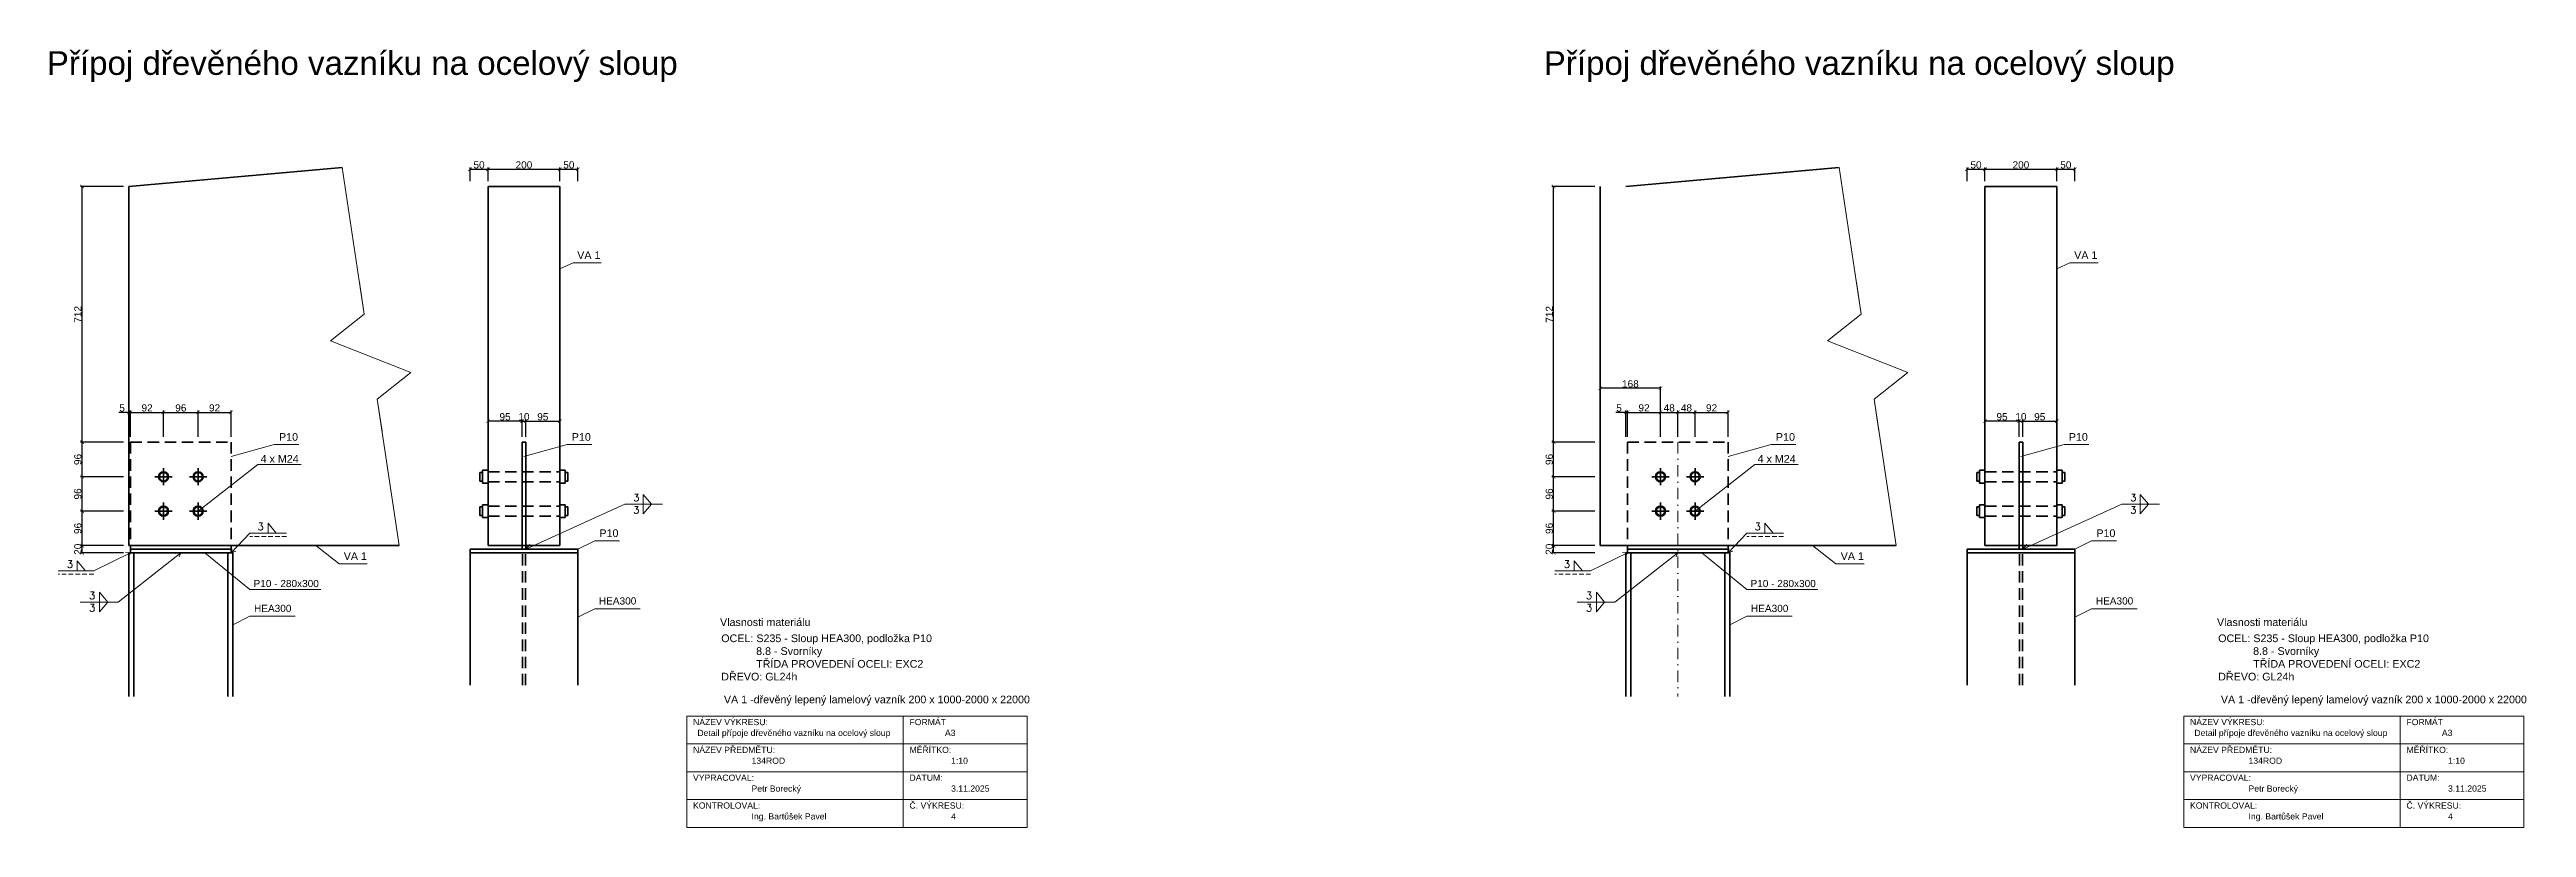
# Model space of a CAD drawing. Header units: millimetres. Extents: x 60091 to 157337, y -34158 to 48031.
# Drawn here: x 142075 to 148970, y 10151 to 12317 of the extents above; entities that cross this region are included whole.
import ezdxf

# ---------------------------------------------------------------- set-up
doc = ezdxf.new("R2010")
doc.units = ezdxf.units.MM
doc.header["$LTSCALE"] = 50
doc.linetypes.add('ČERCHOVANÁ', pattern=[25.4, 12.7, -6.35, 0, -6.35])
doc.linetypes.add('ČÁRKOVANÁ', pattern=[19.05, 12.7, -6.35])
for name, color, linetype, lineweight in [('kotymoje', 4, 'Continuous', 18), ('Kóty', 4, 'Continuous', 18), ('TENKÁ PLNÁ ČÁRA', 7, 'Continuous', 18), ('TENKÁ ČERCHOVANÁ ČÁRA', 60, 'ČERCHOVANÁ', 18), ('Texty', 255, 'Continuous', 13), ('TLUSTA CARKOVANA', 2, 'ČÁRKOVANÁ', 35), ('TLUSTÁ PLNÁ ČÁRA', 2, 'Continuous', 35), ('šrafy', 7, 'Continuous', 13)]:
    doc.layers.add(name, color=color, linetype=linetype, lineweight=lineweight)
doc.styles.add('rez', font='arial.ttf', dxfattribs={"height": 20})
doc.styles.get("Standard").update_dxf_attribs({"font": 'arial.ttf'})
doc.dimstyles.new('koty rez', dxfattribs={"dimtxt": 20, "dimasz": 10, "dimexe": 5, "dimexo": 15, "dimgap": 2, "dimtad": 1, "dimtxsty": 'rez', "dimblk": 'ARCHTICK', "dimcen": 2.5, "dimadec": 0, "dimazin": 0, "dimtfac": 1, "dimtmove": 0, "dimatfit": 3, "dimfxl": 1, "dimarcsym": 0})

msp = doc.modelspace()

# ---------------------------------------------------------------- texts
at = {"layer": 'Kóty', "color": 1, "char_height": 21.34106, "attachment_point": 1}
for insert in [(143941.439, 10733.335), (148108.2, 10733.335)]:
    msp.add_mtext_dynamic_manual_height_columns('Vlasnosti materiálu', width=742.62921, gutter_width=2.668, heights=[0], dxfattribs=dict(at, insert=insert))
at = {"layer": 'TENKÁ PLNÁ ČÁRA', "attachment_point": 1}
for s, width, gutter_width, heights, insert, char_height in [('\\A1;Přípoj dřevěného vazníku na ocelový sloup', 3551.59069, 8.242, [953.951], (142067.594, 12312.381), 65.93237), ('\\A1;Přípoj dřevěného vazníku na ocelový sloup', 3551.59069, 8.242, [953.951], (146234.355, 12312.381), 65.93237), ('\\A1;\\pxi-3,l4,t4;VA 1 ', 1149.58261, 2.668, [308.776], (143522.604, 11755.21), 21.34106), ('\\A1;\\pxi-3,l4,t4;VA 1 ', 1149.58261, 2.668, [308.776], (147689.365, 11755.21), 21.34106), ('\\A1;\\pxi-3,l4,t4;OCEL: S235 - Sloup HEA300, podložka P10\\P^I    8.8 - Svorníky\\P^I    TŘÍDA PROVEDENÍ OCELI: EXC2\\PDŘEVO: GL24h', 1149.58261, 2.668, [308.776], (143923.451, 10688.453), 21.34106), ('\\A1;\\pxi-3,l4,t4;OCEL: S235 - Sloup HEA300, podložka P10\\P^I    8.8 - Svorníky\\P^I    TŘÍDA PROVEDENÍ OCELI: EXC2\\PDŘEVO: GL24h', 1149.58261, 2.668, [308.776], (148090.213, 10688.453), 21.34106), ('\\A1;\\pxi-3,l4,t4;VA 1 -dřevěný lepený lamelový vazník 200 x 1000-2000 x 22000\\P\\pi0,l0,tz; ', 1149.58261, 2.668, [308.776], (143930.895, 10518.13), 21.34106), ('\\A1;\\pxi-3,l4,t4;VA 1 -dřevěný lepený lamelový vazník 200 x 1000-2000 x 22000\\P\\pi0,l0,tz; ', 1149.58261, 2.668, [308.776], (148097.656, 10518.13), 21.34106), ('\\pxi-3,l4,t4;NÁZEV VÝKRESU:', 345.43285, 2.152, [0], (143849.076, 10453.219), 17.21542), ('Detail přípoje dřevěného vazníku na ocelový sloup', 687.31795, 2.152, [35.108], (143878.368, 10423.004), 17.21542), ('\\pxi-3,l4,t4;FORMÁT ', 345.43285, 2.152, [0], (144451.616, 10453.219), 17.21542), ('A{\\fArial|b0|i0|c238|p34;3}', 345.43285, 2.152, [0], (144567.428, 10423.004), 17.21542), ('\\pxi-3,l4,t4;NÁZEV VÝKRESU:', 345.43285, 2.152, [0], (148015.838, 10453.219), 17.21542), ('Detail přípoje dřevěného vazníku na ocelový sloup', 687.31795, 2.152, [35.108], (148045.129, 10423.004), 17.21542), ('\\pxi-3,l4,t4;FORMÁT ', 345.43285, 2.152, [0], (148618.377, 10453.219), 17.21542), ('A{\\fArial|b0|i0|c238|p34;3}', 345.43285, 2.152, [0], (148734.19, 10423.004), 17.21542), ('\\pxi-3,l4,t4;NÁZEV PŘEDMĚTU:', 345.43285, 2.152, [0], (143849.076, 10375.75), 17.21542), ('\\pxi-3,l4,t4;134ROD', 345.43285, 2.152, [0], (144011.978, 10345.535), 17.21542), ('\\pxi-3,l4,t4;MĚŘÍTKO: ^I', 345.43285, 2.152, [0], (144451.616, 10375.75), 17.21542), ('\\pxi-3,l4,t4;1:10', 345.43285, 2.152, [0], (144567.428, 10345.535), 17.21542), ('\\pxi-3,l4,t4;NÁZEV PŘEDMĚTU:', 345.43285, 2.152, [0], (148015.838, 10375.75), 17.21542), ('\\pxi-3,l4,t4;134ROD', 345.43285, 2.152, [0], (148178.74, 10345.535), 17.21542), ('\\pxi-3,l4,t4;MĚŘÍTKO: ^I', 345.43285, 2.152, [0], (148618.377, 10375.75), 17.21542), ('\\pxi-3,l4,t4;1:10', 345.43285, 2.152, [0], (148734.19, 10345.535), 17.21542), ('\\pxi-3,l4,t4;VYPRACOVAL:', 345.43285, 2.152, [0], (143849.076, 10298.281), 17.21542), ('\\pxi-3,l4,t4;DATUM: ^I^I', 345.43285, 2.152, [0], (144451.616, 10298.281), 17.21542), ('\\pxi-3,l4,t4;VYPRACOVAL:', 345.43285, 2.152, [0], (148015.838, 10298.281), 17.21542), ('\\pxi-3,l4,t4;DATUM: ^I^I', 345.43285, 2.152, [0], (148618.377, 10298.281), 17.21542), ('\\pxi-3,l4,t4;KONTROLOVAL:', 345.43285, 2.152, [0], (143849.076, 10220.811), 17.21542), ('\\pxi-3,l4,t4;Petr Borecký', 345.43285, 2.152, [0], (144011.978, 10268.066), 17.21542), ('\\pxi-3,l4,t4;Č. VÝKRESU:^I', 345.43285, 2.152, [0], (144451.616, 10220.811), 17.21542), ('\\pxi-3,l4,t4;3.11.2025', 345.43285, 2.152, [0], (144567.428, 10268.066), 17.21542), ('\\pxi-3,l4,t4;KONTROLOVAL:', 345.43285, 2.152, [0], (148015.838, 10220.811), 17.21542), ('\\pxi-3,l4,t4;Petr Borecký', 345.43285, 2.152, [0], (148178.74, 10268.066), 17.21542), ('\\pxi-3,l4,t4;Č. VÝKRESU:^I', 345.43285, 2.152, [0], (148618.377, 10220.811), 17.21542), ('\\pxi-3,l4,t4;3.11.2025', 345.43285, 2.152, [0], (148734.19, 10268.066), 17.21542), ('\\pxi-3,l4,t4;Ing. {\\fArial|b0|i0|c238|p34;Bartůšek Pavel}', 345.43285, 2.152, [0], (144011.978, 10190.596), 17.21542), ('\\pxi-3,l4,t4;4', 345.43285, 2.152, [0], (144567.428, 10190.596), 17.21542), ('\\pxi-3,l4,t4;Ing. {\\fArial|b0|i0|c238|p34;Bartůšek Pavel}', 345.43285, 2.152, [0], (148178.74, 10190.596), 17.21542), ('\\pxi-3,l4,t4;4', 345.43285, 2.152, [0], (148734.19, 10190.596), 17.21542)]:
    msp.add_mtext_dynamic_manual_height_columns(s, width=width, gutter_width=gutter_width, heights=heights, dxfattribs=dict(at, insert=insert, char_height=char_height))
at = {"layer": 'Texty', "char_height": 21.34106, "attachment_point": 1}
for s, insert in [('\\A1;\\pxi-3,l4,t4;P10', (142692.45, 11249.072)), ('\\A1;\\pxi-3,l4,t4;P10', (143507.45, 11249.072)), ('\\A1;\\pxi-3,l4,t4;P10', (146859.211, 11249.072)), ('\\A1;\\pxi-3,l4,t4;P10', (147674.211, 11249.072)), ('\\A1;\\pxi-3,l4,t4;4 x M24', (142641.429, 11188.085)), ('\\A1;\\pxi-3,l4,t4;4 x M24', (146808.191, 11188.085)), ('\\A1;\\pxi-3,l4,t4;P10', (143584.325, 10981.072)), ('\\A1;\\pxi-3,l4,t4;P10', (147751.086, 10981.072)), ('\\A1;\\pxi-3,l4,t4;VA 1 ', (142872.707, 10917.246)), ('\\A1;\\pxi-3,l4,t4;VA 1 ', (147039.469, 10917.246))]:
    msp.add_mtext_dynamic_manual_height_columns(s, width=1149.58261, gutter_width=2.668, heights=[308.776], dxfattribs=dict(at, insert=insert))
at = {"layer": 'Texty', "char_height": 20, "attachment_point": 1, "style": 'rez'}
for s, width, gutter_width, heights, insert in [('{\\Fromans|c0;3}', 193.12271, 12.5, [0], (143699.719, 11079.157)), ('{\\Fromans|c0;3}', 193.12271, 12.5, [0], (143699.719, 11045.148)), ('{\\Fromans|c0;3}', 193.12271, 12.5, [0], (147866.48, 11079.157)), ('{\\Fromans|c0;3}', 193.12271, 12.5, [0], (147866.48, 11045.148)), ('{\\Fromans|c0;3}', 193.12271, 12.5, [0], (142654.394, 10998.891)), ('{\\Fromans|c0;3}', 193.12271, 12.5, [0], (146821.155, 10998.891)), ('{\\Fromans|c0;3}', 193.12271, 12.5, [0], (142123.247, 10894.028)), ('{\\Fromans|c0;3}', 193.12271, 12.5, [0], (146290.009, 10894.028)), ('\\A1;\\pxi-3,l4,t4;P10 - 280x300', 1149.58261, 2.668, [308.776], (142623.023, 10840.302)), ('\\A1;\\pxi-3,l4,t4;P10 - 280x300', 1149.58261, 2.668, [308.776], (146789.784, 10840.302)), ('{\\Fromans|c0;3}', 193.12271, 12.5, [0], (142185.235, 10806.735)), ('{\\Fromans|c0;3}', 193.12271, 12.5, [0], (142185.235, 10772.726)), ('\\A1;\\pxi-3,l4,t4;HEA300', 1149.58261, 2.668, [308.776], (142624.325, 10771.072)), ('\\A1;\\pxi-3,l4,t4;HEA300', 1149.58261, 2.668, [308.776], (143584.325, 10791.757)), ('{\\Fromans|c0;3}', 193.12271, 12.5, [0], (146351.997, 10806.735)), ('{\\Fromans|c0;3}', 193.12271, 12.5, [0], (146351.997, 10772.726)), ('\\A1;\\pxi-3,l4,t4;HEA300', 1149.58261, 2.668, [308.776], (146791.086, 10771.072)), ('\\A1;\\pxi-3,l4,t4;HEA300', 1149.58261, 2.668, [308.776], (147751.086, 10791.757))]:
    msp.add_mtext_dynamic_manual_height_columns(s, width=width, gutter_width=gutter_width, heights=heights, dxfattribs=dict(at, insert=insert))

# ---------------------------------------------------------------- blocks, each defined once
blk = doc.blocks.new('_ArchTick')
at = {"color": 0, "linetype": 'ByBlock', "const_width": 0.15}
blk.add_lwpolyline([(-0.5, -0.5), (0.5, 0.5)], dxfattribs=at)
blk = doc.blocks.new('*D3')
at = {"layer": 'Defpoints', "color": 0, "transparency": 16777216}
for p in [(142166, 10935.7), (142295.6, 10935.7), (142295.6, 10915.7)]:
    blk.add_point(p, dxfattribs=at)
at = {"layer": 'kotymoje', "color": 0, "lineweight": -2, "transparency": 16777216}
for p, q in [((142280.6, 10935.7), (142161, 10935.7)), ((142280.6, 10915.7), (142161, 10915.7)), ((142166, 10915.7), (142166, 10935.7))]:
    blk.add_line(p, q, dxfattribs=at)
at = {"layer": 'kotymoje', "color": 0, "lineweight": -2, "transparency": 16777216, "xscale": 10, "yscale": 10, "zscale": 10}
for p, rotation in [((142166, 10935.7), 90), ((142166, 10915.7), 270)]:
    blk.add_blockref('_ArchTick', p, dxfattribs=dict(at, rotation=rotation))
at = {"layer": 'kotymoje', "color": 0, "transparency": 16777216, "insert": (142153.8, 10925.7), "char_height": 20, "attachment_point": 5, "rotation": 90, "style": 'rez'}
blk.add_mtext('20', dxfattribs=at)
blk = doc.blocks.new('*D4')
at = {"layer": 'Defpoints', "color": 0, "transparency": 16777216}
for p in [(142166, 11031.7), (142295.6, 11031.7), (142295.6, 10935.7)]:
    blk.add_point(p, dxfattribs=at)
at = {"layer": 'kotymoje', "color": 0, "lineweight": -2, "transparency": 16777216}
for p, q in [((142280.6, 11031.7), (142161, 11031.7)), ((142166, 10935.7), (142166, 11031.7)), ((142280.6, 10935.7), (142161, 10935.7))]:
    blk.add_line(p, q, dxfattribs=at)
at = {"layer": 'kotymoje', "color": 0, "lineweight": -2, "transparency": 16777216, "xscale": 10, "yscale": 10, "zscale": 10}
for p, rotation in [((142166, 11031.7), 90), ((142166, 10935.7), 270)]:
    blk.add_blockref('_ArchTick', p, dxfattribs=dict(at, rotation=rotation))
at = {"layer": 'kotymoje', "color": 0, "transparency": 16777216, "insert": (142153.8, 10983.7), "char_height": 20, "attachment_point": 5, "rotation": 90, "style": 'rez'}
blk.add_mtext('96', dxfattribs=at)
blk = doc.blocks.new('*D5')
at = {"layer": 'Defpoints', "color": 0, "transparency": 16777216}
for p in [(142166, 11127.7), (142295.6, 11127.7), (142295.6, 11031.7)]:
    blk.add_point(p, dxfattribs=at)
at = {"layer": 'kotymoje', "color": 0, "lineweight": -2, "transparency": 16777216}
for p, q in [((142280.6, 11127.7), (142161, 11127.7)), ((142166, 11031.7), (142166, 11127.7)), ((142280.6, 11031.7), (142161, 11031.7))]:
    blk.add_line(p, q, dxfattribs=at)
at = {"layer": 'kotymoje', "color": 0, "lineweight": -2, "transparency": 16777216, "xscale": 10, "yscale": 10, "zscale": 10}
for p, rotation in [((142166, 11127.7), 90), ((142166, 11031.7), 270)]:
    blk.add_blockref('_ArchTick', p, dxfattribs=dict(at, rotation=rotation))
at = {"layer": 'kotymoje', "color": 0, "transparency": 16777216, "insert": (142153.8, 11079.7), "char_height": 20, "attachment_point": 5, "rotation": 90, "style": 'rez'}
blk.add_mtext('96', dxfattribs=at)
blk = doc.blocks.new('*D6')
at = {"layer": 'Defpoints', "color": 0, "transparency": 16777216}
for p in [(142166, 11223.7), (142295.6, 11223.7), (142295.6, 11127.7)]:
    blk.add_point(p, dxfattribs=at)
at = {"layer": 'kotymoje', "color": 0, "lineweight": -2, "transparency": 16777216}
for p, q in [((142280.6, 11223.7), (142161, 11223.7)), ((142166, 11127.7), (142166, 11223.7)), ((142280.6, 11127.7), (142161, 11127.7))]:
    blk.add_line(p, q, dxfattribs=at)
at = {"layer": 'kotymoje', "color": 0, "lineweight": -2, "transparency": 16777216, "xscale": 10, "yscale": 10, "zscale": 10}
for p, rotation in [((142166, 11223.7), 90), ((142166, 11127.7), 270)]:
    blk.add_blockref('_ArchTick', p, dxfattribs=dict(at, rotation=rotation))
at = {"layer": 'kotymoje', "color": 0, "transparency": 16777216, "insert": (142153.8, 11175.7), "char_height": 20, "attachment_point": 5, "rotation": 90, "style": 'rez'}
blk.add_mtext('96', dxfattribs=at)
blk = doc.blocks.new('*D7')
at = {"layer": 'Defpoints', "color": 0, "transparency": 16777216}
for p in [(142166, 11935.7), (142295.6, 11935.7), (142295.6, 11223.7)]:
    blk.add_point(p, dxfattribs=at)
at = {"layer": 'kotymoje', "color": 0, "lineweight": -2, "transparency": 16777216}
for p, q in [((142280.6, 11935.7), (142161, 11935.7)), ((142166, 11223.7), (142166, 11935.7)), ((142280.6, 11223.7), (142161, 11223.7))]:
    blk.add_line(p, q, dxfattribs=at)
at = {"layer": 'kotymoje', "color": 0, "lineweight": -2, "transparency": 16777216, "xscale": 10, "yscale": 10, "zscale": 10}
for p, rotation in [((142166, 11935.7), 90), ((142166, 11223.7), 270)]:
    blk.add_blockref('_ArchTick', p, dxfattribs=dict(at, rotation=rotation))
at = {"layer": 'kotymoje', "color": 0, "transparency": 16777216, "insert": (142154, 11579.7), "char_height": 20, "attachment_point": 5, "rotation": 90, "style": 'rez'}
blk.add_mtext('712', dxfattribs=at)
blk = doc.blocks.new('*D8')
at = {"layer": 'Defpoints', "color": 0, "transparency": 16777216}
for p in [(142300.6, 11306.9), (142295.6, 11223.7), (142300.6, 11223.7)]:
    blk.add_point(p, dxfattribs=at)
at = {"layer": 'kotymoje', "color": 0, "lineweight": -2, "transparency": 16777216}
for p, q in [((142295.6, 11238.7), (142295.6, 11311.9)), ((142300.6, 11238.7), (142300.6, 11311.9)), ((142295.6, 11306.9), (142268.3, 11306.9)), ((142300.6, 11306.9), (142295.6, 11306.9))]:
    blk.add_line(p, q, dxfattribs=at)
at = {"layer": 'kotymoje', "color": 0, "lineweight": -2, "transparency": 16777216, "xscale": 10, "yscale": 10, "zscale": 10, "rotation": 180}
blk.add_blockref('_ArchTick', (142295.6, 11306.9), dxfattribs=at)
at = {"layer": 'kotymoje', "color": 0, "lineweight": -2, "transparency": 16777216, "xscale": 10, "yscale": 10, "zscale": 10}
blk.add_blockref('_ArchTick', (142300.6, 11306.9), dxfattribs=at)
at = {"layer": 'kotymoje', "color": 0, "transparency": 16777216, "insert": (142277, 11319), "char_height": 20, "attachment_point": 5, "style": 'rez'}
blk.add_mtext('5', dxfattribs=at)
blk = doc.blocks.new('*D9')
at = {"layer": 'Defpoints', "color": 0, "transparency": 16777216}
for p in [(142392.6, 11306.9), (142300.6, 11223.7), (142392.6, 11223.7)]:
    blk.add_point(p, dxfattribs=at)
at = {"layer": 'kotymoje', "color": 0, "lineweight": -2, "transparency": 16777216}
for p, q in [((142300.6, 11238.7), (142300.6, 11311.9)), ((142300.6, 11306.9), (142392.6, 11306.9)), ((142392.6, 11238.7), (142392.6, 11311.9))]:
    blk.add_line(p, q, dxfattribs=at)
at = {"layer": 'kotymoje', "color": 0, "lineweight": -2, "transparency": 16777216, "xscale": 10, "yscale": 10, "zscale": 10, "rotation": 180}
blk.add_blockref('_ArchTick', (142300.6, 11306.9), dxfattribs=at)
at = {"layer": 'kotymoje', "color": 0, "lineweight": -2, "transparency": 16777216, "xscale": 10, "yscale": 10, "zscale": 10}
blk.add_blockref('_ArchTick', (142392.6, 11306.9), dxfattribs=at)
at = {"layer": 'kotymoje', "color": 0, "transparency": 16777216, "insert": (142346.6, 11319.1), "char_height": 20, "attachment_point": 5, "style": 'rez'}
blk.add_mtext('92', dxfattribs=at)
blk = doc.blocks.new('*D10')
at = {"layer": 'Defpoints', "color": 0, "transparency": 16777216}
for p in [(142488.6, 11306.9), (142392.6, 11223.7), (142488.6, 11223.7)]:
    blk.add_point(p, dxfattribs=at)
at = {"layer": 'kotymoje', "color": 0, "lineweight": -2, "transparency": 16777216}
for p, q in [((142392.6, 11238.7), (142392.6, 11311.9)), ((142392.6, 11306.9), (142488.6, 11306.9)), ((142488.6, 11238.7), (142488.6, 11311.9))]:
    blk.add_line(p, q, dxfattribs=at)
at = {"layer": 'kotymoje', "color": 0, "lineweight": -2, "transparency": 16777216, "xscale": 10, "yscale": 10, "zscale": 10, "rotation": 180}
blk.add_blockref('_ArchTick', (142392.6, 11306.9), dxfattribs=at)
at = {"layer": 'kotymoje', "color": 0, "lineweight": -2, "transparency": 16777216, "xscale": 10, "yscale": 10, "zscale": 10}
blk.add_blockref('_ArchTick', (142488.6, 11306.9), dxfattribs=at)
at = {"layer": 'kotymoje', "color": 0, "transparency": 16777216, "insert": (142440.6, 11319.1), "char_height": 20, "attachment_point": 5, "style": 'rez'}
blk.add_mtext('96', dxfattribs=at)
blk = doc.blocks.new('*D11')
at = {"layer": 'Defpoints', "color": 0, "transparency": 16777216}
for p in [(142580.6, 11306.9), (142488.6, 11223.7), (142580.6, 11223.7)]:
    blk.add_point(p, dxfattribs=at)
at = {"layer": 'kotymoje', "color": 0, "lineweight": -2, "transparency": 16777216}
for p, q in [((142488.6, 11238.7), (142488.6, 11311.9)), ((142488.6, 11306.9), (142580.6, 11306.9)), ((142580.6, 11238.7), (142580.6, 11311.9))]:
    blk.add_line(p, q, dxfattribs=at)
at = {"layer": 'kotymoje', "color": 0, "lineweight": -2, "transparency": 16777216, "xscale": 10, "yscale": 10, "zscale": 10, "rotation": 180}
blk.add_blockref('_ArchTick', (142488.6, 11306.9), dxfattribs=at)
at = {"layer": 'kotymoje', "color": 0, "lineweight": -2, "transparency": 16777216, "xscale": 10, "yscale": 10, "zscale": 10}
blk.add_blockref('_ArchTick', (142580.6, 11306.9), dxfattribs=at)
at = {"layer": 'kotymoje', "color": 0, "transparency": 16777216, "insert": (142534.6, 11319.1), "char_height": 20, "attachment_point": 5, "style": 'rez'}
blk.add_mtext('92', dxfattribs=at)
blk = doc.blocks.new('*D12')
at = {"layer": 'Defpoints', "color": 0, "transparency": 16777216}
for p in [(143295.6, 11282.3), (143295.6, 11223.7), (143390.6, 11223.7)]:
    blk.add_point(p, dxfattribs=at)
at = {"layer": 'kotymoje', "color": 0, "lineweight": -2, "transparency": 16777216}
for p, q in [((143295.6, 11238.7), (143295.6, 11287.3)), ((143390.6, 11282.3), (143295.6, 11282.3)), ((143390.6, 11238.7), (143390.6, 11287.3))]:
    blk.add_line(p, q, dxfattribs=at)
at = {"layer": 'kotymoje', "color": 0, "lineweight": -2, "transparency": 16777216, "xscale": 10, "yscale": 10, "zscale": 10, "rotation": 180}
blk.add_blockref('_ArchTick', (143295.6, 11282.3), dxfattribs=at)
at = {"layer": 'kotymoje', "color": 0, "lineweight": -2, "transparency": 16777216, "xscale": 10, "yscale": 10, "zscale": 10}
blk.add_blockref('_ArchTick', (143390.6, 11282.3), dxfattribs=at)
at = {"layer": 'kotymoje', "color": 0, "transparency": 16777216, "insert": (143343.1, 11294.5), "char_height": 20, "attachment_point": 5, "style": 'rez'}
blk.add_mtext('95', dxfattribs=at)
blk = doc.blocks.new('*D13')
at = {"layer": 'Defpoints', "color": 0, "transparency": 16777216}
for p in [(143400.6, 11282.3), (143390.6, 11223.7), (143400.6, 11223.7)]:
    blk.add_point(p, dxfattribs=at)
at = {"layer": 'kotymoje', "color": 0, "lineweight": -2, "transparency": 16777216}
for p, q in [((143390.6, 11238.7), (143390.6, 11287.3)), ((143390.6, 11282.3), (143400.6, 11282.3)), ((143400.6, 11238.7), (143400.6, 11287.3))]:
    blk.add_line(p, q, dxfattribs=at)
at = {"layer": 'kotymoje', "color": 0, "lineweight": -2, "transparency": 16777216, "xscale": 10, "yscale": 10, "zscale": 10, "rotation": 180}
blk.add_blockref('_ArchTick', (143390.6, 11282.3), dxfattribs=at)
at = {"layer": 'kotymoje', "color": 0, "lineweight": -2, "transparency": 16777216, "xscale": 10, "yscale": 10, "zscale": 10}
blk.add_blockref('_ArchTick', (143400.6, 11282.3), dxfattribs=at)
at = {"layer": 'kotymoje', "color": 0, "transparency": 16777216, "insert": (143395.6, 11294.5), "char_height": 20, "attachment_point": 5, "style": 'rez'}
blk.add_mtext('10', dxfattribs=at)
blk = doc.blocks.new('*D14')
at = {"layer": 'Defpoints', "color": 0, "transparency": 16777216}
for p in [(143495.6, 11282.3), (143400.6, 11223.7), (143495.6, 11223.7)]:
    blk.add_point(p, dxfattribs=at)
at = {"layer": 'kotymoje', "color": 0, "lineweight": -2, "transparency": 16777216}
for p, q in [((143400.6, 11238.7), (143400.6, 11287.3)), ((143400.6, 11282.3), (143495.6, 11282.3)), ((143495.6, 11238.7), (143495.6, 11287.3))]:
    blk.add_line(p, q, dxfattribs=at)
at = {"layer": 'kotymoje', "color": 0, "lineweight": -2, "transparency": 16777216, "xscale": 10, "yscale": 10, "zscale": 10, "rotation": 180}
blk.add_blockref('_ArchTick', (143400.6, 11282.3), dxfattribs=at)
at = {"layer": 'kotymoje', "color": 0, "lineweight": -2, "transparency": 16777216, "xscale": 10, "yscale": 10, "zscale": 10}
blk.add_blockref('_ArchTick', (143495.6, 11282.3), dxfattribs=at)
at = {"layer": 'kotymoje', "color": 0, "transparency": 16777216, "insert": (143448.1, 11294.5), "char_height": 20, "attachment_point": 5, "style": 'rez'}
blk.add_mtext('95', dxfattribs=at)
blk = doc.blocks.new('*D15')
at = {"layer": 'Defpoints', "color": 0, "transparency": 16777216}
for p in [(143245.6, 11935.7), (143295.6, 11983.5), (143295.6, 11935.7)]:
    blk.add_point(p, dxfattribs=at)
at = {"layer": 'kotymoje', "color": 0, "lineweight": -2, "transparency": 16777216}
for p, q in [((143245.6, 11950.7), (143245.6, 11988.5)), ((143245.6, 11983.5), (143295.6, 11983.5)), ((143295.6, 11950.7), (143295.6, 11988.5))]:
    blk.add_line(p, q, dxfattribs=at)
at = {"layer": 'kotymoje', "color": 0, "lineweight": -2, "transparency": 16777216, "xscale": 10, "yscale": 10, "zscale": 10, "rotation": 180}
blk.add_blockref('_ArchTick', (143245.6, 11983.5), dxfattribs=at)
at = {"layer": 'kotymoje', "color": 0, "lineweight": -2, "transparency": 16777216, "xscale": 10, "yscale": 10, "zscale": 10}
blk.add_blockref('_ArchTick', (143295.6, 11983.5), dxfattribs=at)
at = {"layer": 'kotymoje', "color": 0, "transparency": 16777216, "insert": (143270.6, 11995.7), "char_height": 20, "attachment_point": 5, "style": 'rez'}
blk.add_mtext('50', dxfattribs=at)
blk = doc.blocks.new('*D16')
at = {"layer": 'Defpoints', "color": 0, "transparency": 16777216}
for p in [(143295.6, 11935.7), (143495.6, 11983.5), (143495.6, 11935.7)]:
    blk.add_point(p, dxfattribs=at)
at = {"layer": 'kotymoje', "color": 0, "lineweight": -2, "transparency": 16777216}
for p, q in [((143295.6, 11950.7), (143295.6, 11988.5)), ((143295.6, 11983.5), (143495.6, 11983.5)), ((143495.6, 11950.7), (143495.6, 11988.5))]:
    blk.add_line(p, q, dxfattribs=at)
at = {"layer": 'kotymoje', "color": 0, "lineweight": -2, "transparency": 16777216, "xscale": 10, "yscale": 10, "zscale": 10, "rotation": 180}
blk.add_blockref('_ArchTick', (143295.6, 11983.5), dxfattribs=at)
at = {"layer": 'kotymoje', "color": 0, "lineweight": -2, "transparency": 16777216, "xscale": 10, "yscale": 10, "zscale": 10}
blk.add_blockref('_ArchTick', (143495.6, 11983.5), dxfattribs=at)
at = {"layer": 'kotymoje', "color": 0, "transparency": 16777216, "insert": (143395.6, 11995.7), "char_height": 20, "attachment_point": 5, "style": 'rez'}
blk.add_mtext('200', dxfattribs=at)
blk = doc.blocks.new('*D17')
at = {"layer": 'Defpoints', "color": 0, "transparency": 16777216}
for p in [(143495.6, 11935.7), (143545.6, 11983.5), (143545.6, 11935.7)]:
    blk.add_point(p, dxfattribs=at)
at = {"layer": 'kotymoje', "color": 0, "lineweight": -2, "transparency": 16777216}
for p, q in [((143495.6, 11950.7), (143495.6, 11988.5)), ((143495.6, 11983.5), (143545.6, 11983.5)), ((143545.6, 11950.7), (143545.6, 11988.5))]:
    blk.add_line(p, q, dxfattribs=at)
at = {"layer": 'kotymoje', "color": 0, "lineweight": -2, "transparency": 16777216, "xscale": 10, "yscale": 10, "zscale": 10, "rotation": 180}
blk.add_blockref('_ArchTick', (143495.6, 11983.5), dxfattribs=at)
at = {"layer": 'kotymoje', "color": 0, "lineweight": -2, "transparency": 16777216, "xscale": 10, "yscale": 10, "zscale": 10}
blk.add_blockref('_ArchTick', (143545.6, 11983.5), dxfattribs=at)
at = {"layer": 'kotymoje', "color": 0, "transparency": 16777216, "insert": (143520.6, 11995.7), "char_height": 20, "attachment_point": 5, "style": 'rez'}
blk.add_mtext('50', dxfattribs=at)
blk = doc.blocks.new('*D56')
at = {"layer": 'Defpoints', "color": 0, "transparency": 16777216}
for p in [(146261.8, 10935.7), (146391.4, 10935.7), (146391.4, 10915.7)]:
    blk.add_point(p, dxfattribs=at)
at = {"layer": 'kotymoje', "color": 0, "lineweight": -2, "transparency": 16777216}
for p, q in [((146376.4, 10935.7), (146256.8, 10935.7)), ((146376.4, 10915.7), (146256.8, 10915.7)), ((146261.8, 10915.7), (146261.8, 10935.7))]:
    blk.add_line(p, q, dxfattribs=at)
at = {"layer": 'kotymoje', "color": 0, "lineweight": -2, "transparency": 16777216, "xscale": 10, "yscale": 10, "zscale": 10}
for p, rotation in [((146261.8, 10935.7), 90), ((146261.8, 10915.7), 270)]:
    blk.add_blockref('_ArchTick', p, dxfattribs=dict(at, rotation=rotation))
at = {"layer": 'kotymoje', "color": 0, "transparency": 16777216, "insert": (146249.6, 10925.7), "char_height": 20, "attachment_point": 5, "rotation": 90, "style": 'rez'}
blk.add_mtext('20', dxfattribs=at)
blk = doc.blocks.new('*D58')
at = {"layer": 'Defpoints', "color": 0, "transparency": 16777216}
for p in [(146261.8, 11031.7), (146391.4, 11031.7), (146391.4, 10935.7)]:
    blk.add_point(p, dxfattribs=at)
at = {"layer": 'kotymoje', "color": 0, "lineweight": -2, "transparency": 16777216}
for p, q in [((146376.4, 11031.7), (146256.8, 11031.7)), ((146261.8, 10935.7), (146261.8, 11031.7)), ((146376.4, 10935.7), (146256.8, 10935.7))]:
    blk.add_line(p, q, dxfattribs=at)
at = {"layer": 'kotymoje', "color": 0, "lineweight": -2, "transparency": 16777216, "xscale": 10, "yscale": 10, "zscale": 10}
for p, rotation in [((146261.8, 11031.7), 90), ((146261.8, 10935.7), 270)]:
    blk.add_blockref('_ArchTick', p, dxfattribs=dict(at, rotation=rotation))
at = {"layer": 'kotymoje', "color": 0, "transparency": 16777216, "insert": (146249.6, 10983.7), "char_height": 20, "attachment_point": 5, "rotation": 90, "style": 'rez'}
blk.add_mtext('96', dxfattribs=at)
blk = doc.blocks.new('*D51')
at = {"layer": 'Defpoints', "color": 0, "transparency": 16777216}
for p in [(146261.8, 11127.7), (146391.4, 11127.7), (146391.4, 11031.7)]:
    blk.add_point(p, dxfattribs=at)
at = {"layer": 'kotymoje', "color": 0, "lineweight": -2, "transparency": 16777216}
for p, q in [((146376.4, 11127.7), (146256.8, 11127.7)), ((146261.8, 11031.7), (146261.8, 11127.7)), ((146376.4, 11031.7), (146256.8, 11031.7))]:
    blk.add_line(p, q, dxfattribs=at)
at = {"layer": 'kotymoje', "color": 0, "lineweight": -2, "transparency": 16777216, "xscale": 10, "yscale": 10, "zscale": 10}
for p, rotation in [((146261.8, 11127.7), 90), ((146261.8, 11031.7), 270)]:
    blk.add_blockref('_ArchTick', p, dxfattribs=dict(at, rotation=rotation))
at = {"layer": 'kotymoje', "color": 0, "transparency": 16777216, "insert": (146249.6, 11079.7), "char_height": 20, "attachment_point": 5, "rotation": 90, "style": 'rez'}
blk.add_mtext('96', dxfattribs=at)
blk = doc.blocks.new('*D52')
at = {"layer": 'Defpoints', "color": 0, "transparency": 16777216}
for p in [(146261.8, 11223.7), (146391.4, 11223.7), (146391.4, 11127.7)]:
    blk.add_point(p, dxfattribs=at)
at = {"layer": 'kotymoje', "color": 0, "lineweight": -2, "transparency": 16777216}
for p, q in [((146376.4, 11223.7), (146256.8, 11223.7)), ((146261.8, 11127.7), (146261.8, 11223.7)), ((146376.4, 11127.7), (146256.8, 11127.7))]:
    blk.add_line(p, q, dxfattribs=at)
at = {"layer": 'kotymoje', "color": 0, "lineweight": -2, "transparency": 16777216, "xscale": 10, "yscale": 10, "zscale": 10}
for p, rotation in [((146261.8, 11223.7), 90), ((146261.8, 11127.7), 270)]:
    blk.add_blockref('_ArchTick', p, dxfattribs=dict(at, rotation=rotation))
at = {"layer": 'kotymoje', "color": 0, "transparency": 16777216, "insert": (146249.6, 11175.7), "char_height": 20, "attachment_point": 5, "rotation": 90, "style": 'rez'}
blk.add_mtext('96', dxfattribs=at)
blk = doc.blocks.new('*D53')
at = {"layer": 'Defpoints', "color": 0, "transparency": 16777216}
for p in [(146261.8, 11935.7), (146391.4, 11935.7), (146391.4, 11223.7)]:
    blk.add_point(p, dxfattribs=at)
at = {"layer": 'kotymoje', "color": 0, "lineweight": -2, "transparency": 16777216}
for p, q in [((146376.4, 11935.7), (146256.8, 11935.7)), ((146261.8, 11223.7), (146261.8, 11935.7)), ((146376.4, 11223.7), (146256.8, 11223.7))]:
    blk.add_line(p, q, dxfattribs=at)
at = {"layer": 'kotymoje', "color": 0, "lineweight": -2, "transparency": 16777216, "xscale": 10, "yscale": 10, "zscale": 10}
for p, rotation in [((146261.8, 11935.7), 90), ((146261.8, 11223.7), 270)]:
    blk.add_blockref('_ArchTick', p, dxfattribs=dict(at, rotation=rotation))
at = {"layer": 'kotymoje', "color": 0, "transparency": 16777216, "insert": (146249.8, 11579.7), "char_height": 20, "attachment_point": 5, "rotation": 90, "style": 'rez'}
blk.add_mtext('712', dxfattribs=at)
blk = doc.blocks.new('*D59')
at = {"layer": 'Defpoints', "color": 0, "transparency": 16777216}
for p in [(146467.4, 11306.9), (146462.4, 11223.7), (146467.4, 11223.7)]:
    blk.add_point(p, dxfattribs=at)
at = {"layer": 'kotymoje', "color": 0, "lineweight": -2, "transparency": 16777216}
for p, q in [((146462.4, 11238.7), (146462.4, 11311.9)), ((146467.4, 11238.7), (146467.4, 11311.9)), ((146462.4, 11306.9), (146435.1, 11306.9)), ((146467.4, 11306.9), (146462.4, 11306.9))]:
    blk.add_line(p, q, dxfattribs=at)
at = {"layer": 'kotymoje', "color": 0, "lineweight": -2, "transparency": 16777216, "xscale": 10, "yscale": 10, "zscale": 10, "rotation": 180}
blk.add_blockref('_ArchTick', (146462.4, 11306.9), dxfattribs=at)
at = {"layer": 'kotymoje', "color": 0, "lineweight": -2, "transparency": 16777216, "xscale": 10, "yscale": 10, "zscale": 10}
blk.add_blockref('_ArchTick', (146467.4, 11306.9), dxfattribs=at)
at = {"layer": 'kotymoje', "color": 0, "transparency": 16777216, "insert": (146443.7, 11319), "char_height": 20, "attachment_point": 5, "style": 'rez'}
blk.add_mtext('5', dxfattribs=at)
blk = doc.blocks.new('*D60')
at = {"layer": 'Defpoints', "color": 0, "transparency": 16777216}
for p in [(146559.4, 11306.9), (146467.4, 11223.7), (146559.4, 11223.7)]:
    blk.add_point(p, dxfattribs=at)
at = {"layer": 'kotymoje', "color": 0, "lineweight": -2, "transparency": 16777216}
for p, q in [((146467.4, 11238.7), (146467.4, 11311.9)), ((146467.4, 11306.9), (146559.4, 11306.9)), ((146559.4, 11238.7), (146559.4, 11311.9))]:
    blk.add_line(p, q, dxfattribs=at)
at = {"layer": 'kotymoje', "color": 0, "lineweight": -2, "transparency": 16777216, "xscale": 10, "yscale": 10, "zscale": 10, "rotation": 180}
blk.add_blockref('_ArchTick', (146467.4, 11306.9), dxfattribs=at)
at = {"layer": 'kotymoje', "color": 0, "lineweight": -2, "transparency": 16777216, "xscale": 10, "yscale": 10, "zscale": 10}
blk.add_blockref('_ArchTick', (146559.4, 11306.9), dxfattribs=at)
at = {"layer": 'kotymoje', "color": 0, "transparency": 16777216, "insert": (146513.4, 11319.1), "char_height": 20, "attachment_point": 5, "style": 'rez'}
blk.add_mtext('92', dxfattribs=at)
blk = doc.blocks.new('*D54')
at = {"layer": 'Defpoints', "color": 0, "transparency": 16777216}
for p in [(146607.4, 11306.9), (146559.4, 11223.7), (146607.4, 11223.7)]:
    blk.add_point(p, dxfattribs=at)
at = {"layer": 'kotymoje', "color": 0, "lineweight": -2, "transparency": 16777216}
for p, q in [((146559.4, 11238.7), (146559.4, 11311.9)), ((146559.4, 11306.9), (146607.4, 11306.9)), ((146607.4, 11238.7), (146607.4, 11311.9))]:
    blk.add_line(p, q, dxfattribs=at)
at = {"layer": 'kotymoje', "color": 0, "lineweight": -2, "transparency": 16777216, "xscale": 10, "yscale": 10, "zscale": 10, "rotation": 180}
blk.add_blockref('_ArchTick', (146559.4, 11306.9), dxfattribs=at)
at = {"layer": 'kotymoje', "color": 0, "lineweight": -2, "transparency": 16777216, "xscale": 10, "yscale": 10, "zscale": 10}
blk.add_blockref('_ArchTick', (146607.4, 11306.9), dxfattribs=at)
at = {"layer": 'kotymoje', "color": 0, "transparency": 16777216, "insert": (146583.4, 11319.1), "char_height": 20, "attachment_point": 5, "style": 'rez'}
blk.add_mtext('48', dxfattribs=at)
blk = doc.blocks.new('*D61')
at = {"layer": 'Defpoints', "color": 0, "transparency": 16777216}
for p in [(146747.4, 11306.9), (146655.4, 11223.7), (146747.4, 11223.7)]:
    blk.add_point(p, dxfattribs=at)
at = {"layer": 'kotymoje', "color": 0, "lineweight": -2, "transparency": 16777216}
for p, q in [((146655.4, 11238.7), (146655.4, 11311.9)), ((146655.4, 11306.9), (146747.4, 11306.9)), ((146747.4, 11238.7), (146747.4, 11311.9))]:
    blk.add_line(p, q, dxfattribs=at)
at = {"layer": 'kotymoje', "color": 0, "lineweight": -2, "transparency": 16777216, "xscale": 10, "yscale": 10, "zscale": 10, "rotation": 180}
blk.add_blockref('_ArchTick', (146655.4, 11306.9), dxfattribs=at)
at = {"layer": 'kotymoje', "color": 0, "lineweight": -2, "transparency": 16777216, "xscale": 10, "yscale": 10, "zscale": 10}
blk.add_blockref('_ArchTick', (146747.4, 11306.9), dxfattribs=at)
at = {"layer": 'kotymoje', "color": 0, "transparency": 16777216, "insert": (146701.4, 11319.1), "char_height": 20, "attachment_point": 5, "style": 'rez'}
blk.add_mtext('92', dxfattribs=at)
blk = doc.blocks.new('*D62')
at = {"layer": 'Defpoints', "color": 0, "transparency": 16777216}
for p in [(147462.4, 11282.3), (147462.4, 11223.7), (147557.4, 11223.7)]:
    blk.add_point(p, dxfattribs=at)
at = {"layer": 'kotymoje', "color": 0, "lineweight": -2, "transparency": 16777216}
for p, q in [((147462.4, 11238.7), (147462.4, 11287.3)), ((147557.4, 11282.3), (147462.4, 11282.3)), ((147557.4, 11238.7), (147557.4, 11287.3))]:
    blk.add_line(p, q, dxfattribs=at)
at = {"layer": 'kotymoje', "color": 0, "lineweight": -2, "transparency": 16777216, "xscale": 10, "yscale": 10, "zscale": 10, "rotation": 180}
blk.add_blockref('_ArchTick', (147462.4, 11282.3), dxfattribs=at)
at = {"layer": 'kotymoje', "color": 0, "lineweight": -2, "transparency": 16777216, "xscale": 10, "yscale": 10, "zscale": 10}
blk.add_blockref('_ArchTick', (147557.4, 11282.3), dxfattribs=at)
at = {"layer": 'kotymoje', "color": 0, "transparency": 16777216, "insert": (147509.9, 11294.5), "char_height": 20, "attachment_point": 5, "style": 'rez'}
blk.add_mtext('95', dxfattribs=at)
blk = doc.blocks.new('*D63')
at = {"layer": 'Defpoints', "color": 0, "transparency": 16777216}
for p in [(147567.4, 11282.3), (147557.4, 11223.7), (147567.4, 11223.7)]:
    blk.add_point(p, dxfattribs=at)
at = {"layer": 'kotymoje', "color": 0, "lineweight": -2, "transparency": 16777216}
for p, q in [((147557.4, 11238.7), (147557.4, 11287.3)), ((147557.4, 11282.3), (147567.4, 11282.3)), ((147567.4, 11238.7), (147567.4, 11287.3))]:
    blk.add_line(p, q, dxfattribs=at)
at = {"layer": 'kotymoje', "color": 0, "lineweight": -2, "transparency": 16777216, "xscale": 10, "yscale": 10, "zscale": 10, "rotation": 180}
blk.add_blockref('_ArchTick', (147557.4, 11282.3), dxfattribs=at)
at = {"layer": 'kotymoje', "color": 0, "lineweight": -2, "transparency": 16777216, "xscale": 10, "yscale": 10, "zscale": 10}
blk.add_blockref('_ArchTick', (147567.4, 11282.3), dxfattribs=at)
at = {"layer": 'kotymoje', "color": 0, "transparency": 16777216, "insert": (147562.4, 11294.5), "char_height": 20, "attachment_point": 5, "style": 'rez'}
blk.add_mtext('10', dxfattribs=at)
blk = doc.blocks.new('*D64')
at = {"layer": 'Defpoints', "color": 0, "transparency": 16777216}
for p in [(147662.4, 11282.3), (147567.4, 11223.7), (147662.4, 11223.7)]:
    blk.add_point(p, dxfattribs=at)
at = {"layer": 'kotymoje', "color": 0, "lineweight": -2, "transparency": 16777216}
for p, q in [((147567.4, 11238.7), (147567.4, 11287.3)), ((147567.4, 11282.3), (147662.4, 11282.3)), ((147662.4, 11238.7), (147662.4, 11287.3))]:
    blk.add_line(p, q, dxfattribs=at)
at = {"layer": 'kotymoje', "color": 0, "lineweight": -2, "transparency": 16777216, "xscale": 10, "yscale": 10, "zscale": 10, "rotation": 180}
blk.add_blockref('_ArchTick', (147567.4, 11282.3), dxfattribs=at)
at = {"layer": 'kotymoje', "color": 0, "lineweight": -2, "transparency": 16777216, "xscale": 10, "yscale": 10, "zscale": 10}
blk.add_blockref('_ArchTick', (147662.4, 11282.3), dxfattribs=at)
at = {"layer": 'kotymoje', "color": 0, "transparency": 16777216, "insert": (147614.9, 11294.5), "char_height": 20, "attachment_point": 5, "style": 'rez'}
blk.add_mtext('95', dxfattribs=at)
blk = doc.blocks.new('*D55')
at = {"layer": 'Defpoints', "color": 0, "transparency": 16777216}
for p in [(147412.4, 11935.7), (147462.4, 11983.5), (147462.4, 11935.7)]:
    blk.add_point(p, dxfattribs=at)
at = {"layer": 'kotymoje', "color": 0, "lineweight": -2, "transparency": 16777216}
for p, q in [((147412.4, 11950.7), (147412.4, 11988.5)), ((147412.4, 11983.5), (147462.4, 11983.5)), ((147462.4, 11950.7), (147462.4, 11988.5))]:
    blk.add_line(p, q, dxfattribs=at)
at = {"layer": 'kotymoje', "color": 0, "lineweight": -2, "transparency": 16777216, "xscale": 10, "yscale": 10, "zscale": 10, "rotation": 180}
blk.add_blockref('_ArchTick', (147412.4, 11983.5), dxfattribs=at)
at = {"layer": 'kotymoje', "color": 0, "lineweight": -2, "transparency": 16777216, "xscale": 10, "yscale": 10, "zscale": 10}
blk.add_blockref('_ArchTick', (147462.4, 11983.5), dxfattribs=at)
at = {"layer": 'kotymoje', "color": 0, "transparency": 16777216, "insert": (147437.4, 11995.7), "char_height": 20, "attachment_point": 5, "style": 'rez'}
blk.add_mtext('50', dxfattribs=at)
blk = doc.blocks.new('*D65')
at = {"layer": 'Defpoints', "color": 0, "transparency": 16777216}
for p in [(147462.4, 11935.7), (147662.4, 11983.5), (147662.4, 11935.7)]:
    blk.add_point(p, dxfattribs=at)
at = {"layer": 'kotymoje', "color": 0, "lineweight": -2, "transparency": 16777216}
for p, q in [((147462.4, 11950.7), (147462.4, 11988.5)), ((147462.4, 11983.5), (147662.4, 11983.5)), ((147662.4, 11950.7), (147662.4, 11988.5))]:
    blk.add_line(p, q, dxfattribs=at)
at = {"layer": 'kotymoje', "color": 0, "lineweight": -2, "transparency": 16777216, "xscale": 10, "yscale": 10, "zscale": 10, "rotation": 180}
blk.add_blockref('_ArchTick', (147462.4, 11983.5), dxfattribs=at)
at = {"layer": 'kotymoje', "color": 0, "lineweight": -2, "transparency": 16777216, "xscale": 10, "yscale": 10, "zscale": 10}
blk.add_blockref('_ArchTick', (147662.4, 11983.5), dxfattribs=at)
at = {"layer": 'kotymoje', "color": 0, "transparency": 16777216, "insert": (147562.4, 11995.7), "char_height": 20, "attachment_point": 5, "style": 'rez'}
blk.add_mtext('200', dxfattribs=at)
blk = doc.blocks.new('*D57')
at = {"layer": 'Defpoints', "color": 0, "transparency": 16777216}
for p in [(147662.4, 11935.7), (147712.4, 11983.5), (147712.4, 11935.7)]:
    blk.add_point(p, dxfattribs=at)
at = {"layer": 'kotymoje', "color": 0, "lineweight": -2, "transparency": 16777216}
for p, q in [((147662.4, 11950.7), (147662.4, 11988.5)), ((147662.4, 11983.5), (147712.4, 11983.5)), ((147712.4, 11950.7), (147712.4, 11988.5))]:
    blk.add_line(p, q, dxfattribs=at)
at = {"layer": 'kotymoje', "color": 0, "lineweight": -2, "transparency": 16777216, "xscale": 10, "yscale": 10, "zscale": 10, "rotation": 180}
blk.add_blockref('_ArchTick', (147662.4, 11983.5), dxfattribs=at)
at = {"layer": 'kotymoje', "color": 0, "lineweight": -2, "transparency": 16777216, "xscale": 10, "yscale": 10, "zscale": 10}
blk.add_blockref('_ArchTick', (147712.4, 11983.5), dxfattribs=at)
at = {"layer": 'kotymoje', "color": 0, "transparency": 16777216, "insert": (147687.4, 11995.7), "char_height": 20, "attachment_point": 5, "style": 'rez'}
blk.add_mtext('50', dxfattribs=at)
blk = doc.blocks.new('*D66')
at = {"layer": 'Defpoints', "color": 0, "transparency": 16777216}
for p in [(146391.4, 11373.8), (146391.4, 11306.9), (146559.4, 11275.3)]:
    blk.add_point(p, dxfattribs=at)
at = {"layer": 'Kóty', "color": 0, "lineweight": -2, "transparency": 16777216}
for p, q in [((146391.4, 11321.9), (146391.4, 11378.8)), ((146559.4, 11290.3), (146559.4, 11378.8)), ((146559.4, 11373.8), (146391.4, 11373.8))]:
    blk.add_line(p, q, dxfattribs=at)
at = {"layer": 'Kóty', "color": 0, "lineweight": -2, "transparency": 16777216, "xscale": 10, "yscale": 10, "zscale": 10, "rotation": 180}
blk.add_blockref('_ArchTick', (146391.4, 11373.8), dxfattribs=at)
at = {"layer": 'Kóty', "color": 0, "lineweight": -2, "transparency": 16777216, "xscale": 10, "yscale": 10, "zscale": 10}
blk.add_blockref('_ArchTick', (146559.4, 11373.8), dxfattribs=at)
at = {"layer": 'Kóty', "color": 0, "transparency": 16777216, "insert": (146475.4, 11386), "char_height": 20, "attachment_point": 5, "style": 'rez'}
blk.add_mtext('168', dxfattribs=at)
blk = doc.blocks.new('*D67')
at = {"layer": 'Defpoints', "color": 0, "transparency": 16777216}
for p in [(146655.4, 11306.9), (146607.4, 11223.7), (146655.4, 11223.7)]:
    blk.add_point(p, dxfattribs=at)
at = {"layer": 'Kóty', "color": 0, "lineweight": -2, "transparency": 16777216}
for p, q in [((146607.4, 11238.7), (146607.4, 11311.9)), ((146607.4, 11306.9), (146655.4, 11306.9)), ((146655.4, 11238.7), (146655.4, 11311.9))]:
    blk.add_line(p, q, dxfattribs=at)
at = {"layer": 'Kóty', "color": 0, "lineweight": -2, "transparency": 16777216, "xscale": 10, "yscale": 10, "zscale": 10, "rotation": 180}
blk.add_blockref('_ArchTick', (146607.4, 11306.9), dxfattribs=at)
at = {"layer": 'Kóty', "color": 0, "lineweight": -2, "transparency": 16777216, "xscale": 10, "yscale": 10, "zscale": 10}
blk.add_blockref('_ArchTick', (146655.4, 11306.9), dxfattribs=at)
at = {"layer": 'Kóty', "color": 0, "transparency": 16777216, "insert": (146631.4, 11319.1), "char_height": 20, "attachment_point": 5, "style": 'rez'}
blk.add_mtext('48', dxfattribs=at)

# ---------------------------------------------------------------- dimensions: what is measured, and where the dimension line sits
at = {"layer": 'kotymoje'}
for base, p1, p2, picture, middle in [((143295.61, 11983.48), (143245.61, 11935.692), (143295.61, 11935.692), '*D15', (143270.61, 11995.692)), ((143495.61, 11983.48), (143295.61, 11935.692), (143495.61, 11935.692), '*D16', (143395.61, 11995.692)), ((147462.371, 11983.48), (147412.371, 11935.692), (147462.371, 11935.692), '*D55', (147437.371, 11995.692)), ((147662.371, 11983.48), (147462.371, 11935.692), (147662.371, 11935.692), '*D65', (147562.371, 11995.692)), ((143295.61, 11282.274), (143390.61, 11223.692), (143295.61, 11223.692), '*D12', (143343.11, 11294.485)), ((143495.61, 11282.274), (143400.61, 11223.692), (143495.61, 11223.692), '*D14', (143448.11, 11294.485)), ((147462.371, 11282.274), (147557.371, 11223.692), (147462.371, 11223.692), '*D62', (147509.871, 11294.485)), ((147662.371, 11282.274), (147567.371, 11223.692), (147662.371, 11223.692), '*D64', (147614.871, 11294.485))]:
    dim = msp.add_linear_dim(base=base, p1=p1, p2=p2, dimstyle='koty rez', dxfattribs=at)
    dim.commit()
    dim.dimension.update_dxf_attribs({"geometry": picture, "text_midpoint": middle})
for base, p1, p2, picture, middle in [((143545.61, 11983.48), (143495.61, 11935.692), (143545.61, 11935.692), '*D17', (143520.61, 11995.692)), ((147712.371, 11983.48), (147662.371, 11935.692), (147712.371, 11935.692), '*D57', (147687.371, 11995.692)), ((142392.61, 11306.923), (142300.61, 11223.692), (142392.61, 11223.692), '*D9', (142346.61, 11319.134)), ((142488.61, 11306.923), (142392.61, 11223.692), (142488.61, 11223.692), '*D10', (142440.61, 11319.134)), ((142580.61, 11306.923), (142488.61, 11223.692), (142580.61, 11223.692), '*D11', (142534.61, 11319.134)), ((146559.371, 11306.923), (146467.371, 11223.692), (146559.371, 11223.692), '*D60', (146513.371, 11319.134)), ((146607.371, 11306.923), (146559.371, 11223.692), (146607.371, 11223.692), '*D54', (146583.371, 11319.134)), ((146747.371, 11306.923), (146655.371, 11223.692), (146747.371, 11223.692), '*D61', (146701.371, 11319.134))]:
    dim = msp.add_linear_dim(base=base, p1=p1, p2=p2, dimstyle='koty rez', override={"dimtmove": 1}, dxfattribs=at)
    dim.commit()
    dim.dimension.update_dxf_attribs({"geometry": picture, "text_midpoint": middle})
for base, p1, p2, picture, middle in [((142166.049, 11935.692), (142295.61, 11223.692), (142295.61, 11935.692), '*D7', (142154.008, 11579.692)), ((146261.81, 11935.692), (146391.371, 11223.692), (146391.371, 11935.692), '*D53', (146249.769, 11579.692)), ((142166.049, 11223.692), (142295.61, 11127.692), (142295.61, 11223.692), '*D6', (142153.837, 11175.692)), ((146261.81, 11223.692), (146391.371, 11127.692), (146391.371, 11223.692), '*D52', (146249.599, 11175.692)), ((142166.049, 11127.692), (142295.61, 11031.692), (142295.61, 11127.692), '*D5', (142153.837, 11079.692)), ((146261.81, 11127.692), (146391.371, 11031.692), (146391.371, 11127.692), '*D51', (146249.599, 11079.692)), ((142166.049, 11031.692), (142295.61, 10935.692), (142295.61, 11031.692), '*D4', (142153.837, 10983.692)), ((146261.81, 11031.692), (146391.371, 10935.692), (146391.371, 11031.692), '*D58', (146249.599, 10983.692))]:
    dim = msp.add_linear_dim(base=base, p1=p1, p2=p2, angle=90, dimstyle='koty rez', override={"dimtmove": 1}, dxfattribs=at)
    dim.commit()
    dim.dimension.update_dxf_attribs({"geometry": picture, "text_midpoint": middle})
for base, p1, p2, picture, middle in [((142300.61, 11306.869), (142295.61, 11223.692), (142300.61, 11223.692), '*D8', (142276.979, 11306.869)), ((143400.61, 11282.274), (143390.61, 11223.692), (143400.61, 11223.692), '*D13', (143395.61, 11282.274)), ((146467.371, 11306.869), (146462.371, 11223.692), (146467.371, 11223.692), '*D59', (146443.741, 11306.869)), ((147567.371, 11282.274), (147557.371, 11223.692), (147567.371, 11223.692), '*D63', (147562.371, 11282.274))]:
    dim = msp.add_linear_dim(base=base, p1=p1, p2=p2, dimstyle='koty rez', dxfattribs=at)
    dim.commit()
    dim.dimension.update_dxf_attribs({"geometry": picture, "text_midpoint": middle, "dimtype": 160})
for base, p1, p2, picture, middle in [((142166.049, 10935.692), (142295.61, 10915.692), (142295.61, 10935.692), '*D3', (142166.049, 10925.692)), ((146261.81, 10935.692), (146391.371, 10915.692), (146391.371, 10935.692), '*D56', (146261.81, 10925.692))]:
    dim = msp.add_linear_dim(base=base, p1=p1, p2=p2, angle=90, dimstyle='koty rez', dxfattribs=at)
    dim.commit()
    dim.dimension.update_dxf_attribs({"geometry": picture, "text_midpoint": middle, "dimtype": 160})
at = {"layer": 'Kóty'}
for base, p1, p2, picture, middle in [((146391.371, 11373.828), (146559.371, 11275.307), (146391.371, 11306.923), '*D66', (146475.371, 11386.039)), ((146655.371, 11306.923), (146607.371, 11223.692), (146655.371, 11223.692), '*D67', (146631.371, 11319.134))]:
    dim = msp.add_linear_dim(base=base, p1=p1, p2=p2, dimstyle='koty rez', dxfattribs=at)
    dim.commit()
    dim.dimension.update_dxf_attribs({"geometry": picture, "text_midpoint": middle})

# ---------------------------------------------------------------- linework, layer by layer
at = {"layer": 'Kóty'}
for points in [[(144795.924, 10151.089), (143849.076, 10151.089), (143849.076, 10460.966), (144795.924, 10460.966)], [(148962.686, 10151.089), (148015.838, 10151.089), (148015.838, 10460.966), (148962.686, 10460.966)]]:
    msp.add_lwpolyline(points, close=True, dxfattribs=at)
for points in [[(144451.616, 10460.966), (144451.616, 10151.089)], [(148618.377, 10460.966), (148618.377, 10151.089)], [(143849.076, 10383.497), (144795.924, 10383.497)], [(148015.838, 10383.497), (148962.686, 10383.497)], [(143849.076, 10306.027), (144795.924, 10306.027)], [(148015.838, 10306.027), (148962.686, 10306.027)], [(143849.076, 10228.558), (144795.924, 10228.558)], [(148015.838, 10228.558), (148962.686, 10228.558)]]:
    msp.add_lwpolyline(points, dxfattribs=at)
at = {"layer": 'TENKÁ PLNÁ ČÁRA'}
for p, q in [((142951.287, 11580.521), (142889.576, 11988.986)), ((147118.048, 11580.521), (147056.338, 11988.986)), ((142951.287, 11580.521), (142937.842, 11669.512)), ((147118.048, 11580.521), (147104.604, 11669.512)), ((142857.493, 11505.67), (142951.287, 11580.521)), ((147024.255, 11505.67), (147118.048, 11580.521)), ((143080.933, 11418.066), (142857.493, 11505.67)), ((147247.695, 11418.066), (147024.255, 11505.67)), ((143080.933, 11418.066), (142987.139, 11343.214)), ((147247.695, 11418.066), (147153.901, 11343.214)), ((142987.139, 11343.214), (143000.584, 11254.224)), ((142987.139, 11343.214), (143048.707, 10935.692)), ((147153.901, 11343.214), (147167.345, 11254.224)), ((147153.901, 11343.214), (147215.469, 10935.692))]:
    msp.add_line(p, q, dxfattribs=at)
at = {"layer": 'TENKÁ ČERCHOVANÁ ČÁRA', "ltscale": 0.05}
msp.add_line((146607.371, 11223.692), (146607.371, 10515.692), dxfattribs=at)
at = {"layer": 'Texty'}
for p, q in [((142700.67, 11217.389), (142580.61, 11183.692)), ((142700.67, 11217.389), (142769.381, 11217.389)), ((143515.67, 11217.389), (143395.61, 11183.692)), ((143515.67, 11217.389), (143584.381, 11217.389)), ((146867.432, 11217.389), (146747.371, 11183.692)), ((146867.432, 11217.389), (146936.143, 11217.389)), ((147682.432, 11217.389), (147562.371, 11183.692)), ((147682.432, 11217.389), (147751.143, 11217.389)), ((142655.108, 11161.861), (142488.61, 11031.692)), ((142655.108, 11161.861), (142775.397, 11161.861)), ((146821.87, 11161.861), (146655.371, 11031.692)), ((146821.87, 11161.861), (146942.159, 11161.861)), ((143400.61, 10925.692), (143676.135, 11051.162)), ((143676.135, 11051.162), (143781.151, 11051.162)), ((143727.707, 11051.162), (143727.707, 11078.206)), ((143727.707, 11078.206), (143750.574, 11051.162)), ((143727.707, 11051.162), (143727.707, 11024.118)), ((143727.707, 11024.118), (143750.574, 11051.162)), ((147567.371, 10925.692), (147842.897, 11051.162)), ((147842.897, 11051.162), (147947.912, 11051.162)), ((147894.469, 11051.162), (147894.469, 11078.206)), ((147894.469, 11078.206), (147917.336, 11051.162)), ((147894.469, 11051.162), (147894.469, 11024.118)), ((147894.469, 11024.118), (147917.336, 11051.162)), ((142580.61, 10915.692), (142632.925, 10970.896)), ((142734.89, 10970.896), (142632.925, 10970.896)), ((142683.318, 10997.941), (142683.318, 10970.896)), ((142683.318, 10997.941), (142706.185, 10970.896)), ((146747.371, 10915.692), (146799.686, 10970.896)), ((146901.652, 10970.896), (146799.686, 10970.896)), ((146850.079, 10997.941), (146850.079, 10970.896)), ((146850.079, 10997.941), (146872.946, 10970.896)), ((142300.61, 10915.692), (142198.039, 10866.033)), ((142440.61, 10915.692), (142265.732, 10778.74)), ((142300.61, 10915.692), (142286.865, 10916.355)), ((142300.61, 10915.692), (142293.873, 10905.899)), ((142440.61, 10915.692), (142427.036, 10913.428)), ((142440.61, 10915.692), (142436.101, 10904.694)), ((142632.545, 10814.022), (142507.636, 10915.692)), ((142580.61, 10915.692), (142583.449, 10927.234)), ((142580.61, 10915.692), (142593.701, 10919.931)), ((142880.927, 10885.562), (142815.994, 10935.692)), ((143592.545, 10949.389), (143545.61, 10925.692)), ((143592.545, 10949.389), (143661.256, 10949.389)), ((146467.371, 10915.692), (146364.801, 10866.033)), ((146607.371, 10915.692), (146432.493, 10778.74)), ((146467.371, 10915.692), (146453.626, 10916.355)), ((146467.371, 10915.692), (146460.635, 10905.899)), ((146607.371, 10915.692), (146593.798, 10913.428)), ((146607.371, 10915.692), (146602.862, 10904.694)), ((146799.307, 10814.022), (146674.398, 10915.692)), ((146747.371, 10915.692), (146750.21, 10927.234)), ((146747.371, 10915.692), (146760.463, 10919.931)), ((147047.689, 10885.562), (146982.755, 10935.692)), ((147759.307, 10949.389), (147712.371, 10925.692)), ((147759.307, 10949.389), (147828.018, 10949.389)), ((142198.039, 10866.033), (142098.728, 10866.033)), ((142152.171, 10893.077), (142152.171, 10866.033)), ((142152.171, 10893.077), (142175.038, 10866.033)), ((142880.927, 10885.562), (142959.413, 10885.562)), ((146364.801, 10866.033), (146265.489, 10866.033)), ((146318.933, 10893.077), (146318.933, 10866.033)), ((146318.933, 10893.077), (146341.8, 10866.033)), ((147047.689, 10885.562), (147126.175, 10885.562)), ((142265.732, 10778.74), (142160.716, 10778.74)), ((142214.159, 10805.784), (142214.159, 10751.696)), ((142214.159, 10805.784), (142237.026, 10778.74)), ((142214.159, 10751.696), (142237.026, 10778.74)), ((142632.545, 10814.022), (142830.163, 10814.022)), ((143592.545, 10760.073), (143545.61, 10736.376)), ((143592.545, 10760.073), (143719.263, 10760.073)), ((146432.493, 10778.74), (146327.477, 10778.74)), ((146380.921, 10805.784), (146380.921, 10751.696)), ((146380.921, 10805.784), (146403.788, 10778.74)), ((146380.921, 10751.696), (146403.788, 10778.74)), ((146799.307, 10814.022), (146996.925, 10814.022)), ((147759.307, 10760.073), (147712.371, 10736.376)), ((147759.307, 10760.073), (147886.025, 10760.073)), ((142632.545, 10739.389), (142585.61, 10715.692)), ((142632.545, 10739.389), (142759.263, 10739.389)), ((146799.307, 10739.389), (146752.371, 10715.692)), ((146799.307, 10739.389), (146926.025, 10739.389))]:
    msp.add_line(p, q, dxfattribs=at)
at = {"layer": 'Texty', "linetype": 'ČÁRKOVANÁ', "ltscale": 0.02}
for p, q in [((142734.89, 10960.918), (142632.925, 10960.918)), ((146901.652, 10960.918), (146799.686, 10960.918)), ((142198.039, 10856.054), (142098.728, 10856.054)), ((146364.801, 10856.054), (146265.489, 10856.054))]:
    msp.add_line(p, q, dxfattribs=at)
at = {"layer": 'TLUSTA CARKOVANA', "ltscale": 0.05}
for p, q in [((142300.61, 11223.692), (142580.61, 11223.692)), ((142300.61, 11223.692), (142300.61, 10935.692)), ((142580.61, 11223.692), (142580.61, 10935.692)), ((146467.371, 11223.692), (146747.371, 11223.692)), ((146467.371, 11223.692), (146467.371, 10935.692)), ((146747.371, 11223.692), (146747.371, 10935.692)), ((143295.61, 11141.692), (143495.61, 11141.692)), ((143295.61, 11113.692), (143495.61, 11113.692)), ((147462.371, 11141.692), (147662.371, 11141.692)), ((147462.371, 11113.692), (147662.371, 11113.692)), ((143295.61, 11045.692), (143495.61, 11045.692)), ((147462.371, 11045.692), (147662.371, 11045.692)), ((143295.61, 11017.692), (143495.61, 11017.692)), ((147462.371, 11017.692), (147662.371, 11017.692)), ((143391.36, 10547.061), (143391.36, 10915.692)), ((143399.86, 10547.061), (143399.86, 10915.692)), ((147558.121, 10547.061), (147558.121, 10915.692)), ((147566.621, 10547.061), (147566.621, 10915.692))]:
    msp.add_line(p, q, dxfattribs=at)
at = {"layer": 'TLUSTÁ PLNÁ ČÁRA'}
for p, q in [((142295.61, 11935.692), (142889.576, 11988.986)), ((142295.61, 11935.692), (142879.074, 11988.044)), ((142295.61, 10935.692), (142295.61, 11935.692)), ((143295.61, 11935.692), (143295.61, 10935.692)), ((143495.61, 11935.692), (143295.61, 11935.692)), ((143495.61, 10935.692), (143495.61, 11935.692)), ((146391.371, 10935.692), (146391.371, 11935.692)), ((146462.371, 11935.692), (147056.338, 11988.986)), ((146462.371, 11935.692), (147045.836, 11988.044)), ((147462.371, 11935.692), (147462.371, 10935.692)), ((147662.371, 11935.692), (147462.371, 11935.692)), ((147662.371, 10935.692), (147662.371, 11935.692)), ((143390.61, 11223.692), (143400.61, 11223.692)), ((143390.61, 10925.692), (143390.61, 11223.692)), ((143400.61, 10925.692), (143400.61, 11223.692)), ((147557.371, 11223.692), (147567.371, 11223.692)), ((147557.371, 10925.692), (147557.371, 11223.692)), ((147567.371, 10925.692), (147567.371, 11223.692)), ((142416.61, 11127.692), (142368.61, 11127.692)), ((142392.61, 11151.692), (142392.61, 11103.692)), ((142464.61, 11127.692), (142512.61, 11127.692)), ((142488.61, 11151.692), (142488.61, 11103.692)), ((143273.11, 11139.692), (143280.61, 11139.692)), ((143273.11, 11139.692), (143273.11, 11115.692)), ((143273.11, 11115.692), (143280.61, 11115.692)), ((143280.61, 11127.692), (143280.61, 11145.692)), ((143280.61, 11145.692), (143295.61, 11145.692)), ((143280.61, 11141.692), (143280.61, 11113.692)), ((143280.61, 11127.692), (143280.61, 11109.692)), ((143280.61, 11109.692), (143295.61, 11109.692)), ((143295.61, 11141.692), (143295.61, 11113.692)), ((143510.61, 11145.692), (143495.61, 11145.692)), ((143510.61, 11109.692), (143495.61, 11109.692)), ((143510.61, 11127.692), (143510.61, 11145.692)), ((143510.61, 11141.692), (143510.61, 11113.692)), ((143518.11, 11139.692), (143510.61, 11139.692)), ((143510.61, 11127.692), (143510.61, 11109.692)), ((143518.11, 11115.692), (143510.61, 11115.692)), ((143518.11, 11139.692), (143518.11, 11115.692)), ((146583.371, 11127.692), (146535.371, 11127.692)), ((146559.371, 11151.692), (146559.371, 11103.692)), ((146631.371, 11127.692), (146679.371, 11127.692)), ((146655.371, 11151.692), (146655.371, 11103.692)), ((147439.871, 11139.692), (147447.371, 11139.692)), ((147439.871, 11139.692), (147439.871, 11115.692)), ((147439.871, 11115.692), (147447.371, 11115.692)), ((147447.371, 11127.692), (147447.371, 11145.692)), ((147447.371, 11145.692), (147462.371, 11145.692)), ((147447.371, 11141.692), (147447.371, 11113.692)), ((147447.371, 11127.692), (147447.371, 11109.692)), ((147447.371, 11109.692), (147462.371, 11109.692)), ((147462.371, 11141.692), (147462.371, 11113.692)), ((147677.371, 11145.692), (147662.371, 11145.692)), ((147677.371, 11109.692), (147662.371, 11109.692)), ((147677.371, 11127.692), (147677.371, 11145.692)), ((147677.371, 11141.692), (147677.371, 11113.692)), ((147684.871, 11139.692), (147677.371, 11139.692)), ((147677.371, 11127.692), (147677.371, 11109.692)), ((147684.871, 11115.692), (147677.371, 11115.692)), ((147684.871, 11139.692), (147684.871, 11115.692)), ((142416.61, 11031.692), (142368.61, 11031.692)), ((142392.61, 11055.692), (142392.61, 11007.692)), ((142464.61, 11031.692), (142512.61, 11031.692)), ((142488.61, 11055.692), (142488.61, 11007.692)), ((143273.11, 11043.692), (143280.61, 11043.692)), ((143273.11, 11043.692), (143273.11, 11019.692)), ((143280.61, 11031.692), (143280.61, 11049.692)), ((143280.61, 11049.692), (143295.61, 11049.692)), ((143280.61, 11045.692), (143280.61, 11017.692)), ((143280.61, 11031.692), (143280.61, 11013.692)), ((143295.61, 11045.692), (143295.61, 11017.692)), ((143510.61, 11049.692), (143495.61, 11049.692)), ((143510.61, 11031.692), (143510.61, 11049.692)), ((143510.61, 11045.692), (143510.61, 11017.692)), ((143518.11, 11043.692), (143510.61, 11043.692)), ((143510.61, 11031.692), (143510.61, 11013.692)), ((143518.11, 11043.692), (143518.11, 11019.692)), ((146583.371, 11031.692), (146535.371, 11031.692)), ((146559.371, 11055.692), (146559.371, 11007.692)), ((146631.371, 11031.692), (146679.371, 11031.692)), ((146655.371, 11055.692), (146655.371, 11007.692)), ((147439.871, 11043.692), (147447.371, 11043.692)), ((147439.871, 11043.692), (147439.871, 11019.692)), ((147447.371, 11031.692), (147447.371, 11049.692)), ((147447.371, 11049.692), (147462.371, 11049.692)), ((147447.371, 11045.692), (147447.371, 11017.692)), ((147447.371, 11031.692), (147447.371, 11013.692)), ((147462.371, 11045.692), (147462.371, 11017.692)), ((147677.371, 11049.692), (147662.371, 11049.692)), ((147677.371, 11031.692), (147677.371, 11049.692)), ((147677.371, 11045.692), (147677.371, 11017.692)), ((147684.871, 11043.692), (147677.371, 11043.692)), ((147677.371, 11031.692), (147677.371, 11013.692)), ((147684.871, 11043.692), (147684.871, 11019.692)), ((143273.11, 11019.692), (143280.61, 11019.692)), ((143280.61, 11013.692), (143295.61, 11013.692)), ((143510.61, 11013.692), (143495.61, 11013.692)), ((143518.11, 11019.692), (143510.61, 11019.692)), ((147439.871, 11019.692), (147447.371, 11019.692)), ((147447.371, 11013.692), (147462.371, 11013.692)), ((147677.371, 11013.692), (147662.371, 11013.692)), ((147684.871, 11019.692), (147677.371, 11019.692)), ((142295.61, 10935.692), (142300.61, 10935.692)), ((142295.61, 10515.692), (142295.61, 10915.692)), ((142295.61, 10915.692), (142585.61, 10915.692)), ((142300.61, 10935.692), (142300.61, 10915.692)), ((142300.61, 10935.692), (143048.707, 10935.692)), ((142300.61, 10925.692), (142580.61, 10925.692)), ((142300.61, 10915.692), (142580.61, 10915.692)), ((142309.61, 10515.692), (142309.61, 10915.692)), ((142571.61, 10915.692), (142571.61, 10515.692)), ((142580.61, 10915.692), (142580.61, 10935.692)), ((142585.61, 10935.692), (142580.61, 10935.692)), ((142580.61, 10915.692), (142585.61, 10915.692)), ((142585.61, 10915.692), (142585.61, 10515.692)), ((143245.61, 10925.692), (143245.61, 10547.061)), ((143245.61, 10925.692), (143545.61, 10925.692)), ((143245.61, 10915.692), (143545.61, 10915.692)), ((143295.61, 10935.692), (143495.61, 10935.692)), ((143395.61, 10935.692), (143295.61, 10935.692)), ((143395.61, 10935.692), (143390.61, 10935.692)), ((143395.61, 10935.692), (143495.61, 10935.692)), ((143395.61, 10935.692), (143400.61, 10935.692)), ((143545.61, 10925.692), (143545.61, 10547.061)), ((146391.371, 10935.692), (147215.469, 10935.692)), ((146462.371, 10935.692), (146467.371, 10935.692)), ((146462.371, 10515.692), (146462.371, 10915.692)), ((146462.371, 10915.692), (146752.371, 10915.692)), ((146467.371, 10935.692), (146467.371, 10915.692)), ((146467.371, 10925.692), (146747.371, 10925.692)), ((146467.371, 10915.692), (146747.371, 10915.692)), ((146476.371, 10515.692), (146476.371, 10915.692)), ((146738.371, 10915.692), (146738.371, 10515.692)), ((146747.371, 10915.692), (146747.371, 10935.692)), ((146752.371, 10935.692), (146747.371, 10935.692)), ((146747.371, 10915.692), (146752.371, 10915.692)), ((146752.371, 10915.692), (146752.371, 10515.692)), ((147412.371, 10925.692), (147412.371, 10547.061)), ((147412.371, 10925.692), (147712.371, 10925.692)), ((147412.371, 10915.692), (147712.371, 10915.692)), ((147462.371, 10935.692), (147662.371, 10935.692)), ((147562.371, 10935.692), (147462.371, 10935.692)), ((147562.371, 10935.692), (147557.371, 10935.692)), ((147562.371, 10935.692), (147662.371, 10935.692)), ((147562.371, 10935.692), (147567.371, 10935.692)), ((147712.371, 10925.692), (147712.371, 10547.061))]:
    msp.add_line(p, q, dxfattribs=at)
for centre, radius in [((142392.61, 11127.692), 14), ((142392.61, 11127.692), 12), ((142488.61, 11127.692), 14), ((142488.61, 11127.692), 12), ((146559.371, 11127.692), 14), ((146559.371, 11127.692), 12), ((146655.371, 11127.692), 14), ((146655.371, 11127.692), 12), ((142392.61, 11031.692), 14), ((142392.61, 11031.692), 12), ((142488.61, 11031.692), 14), ((142488.61, 11031.692), 12), ((146559.371, 11031.692), 14), ((146559.371, 11031.692), 12), ((146655.371, 11031.692), 14), ((146655.371, 11031.692), 12)]:
    msp.add_circle(centre, radius, dxfattribs=at)
at = {"layer": 'šrafy'}
for p, q in [((143532.28, 11723.526), (143495.61, 11706.816)), ((143610.766, 11723.526), (143532.28, 11723.526)), ((147699.041, 11723.526), (147662.371, 11706.816)), ((147777.527, 11723.526), (147699.041, 11723.526)), ((143400.61, 10925.692), (143412.249, 10938.796)), ((143400.61, 10925.692), (143422.222, 10927.904)), ((147567.371, 10925.692), (147579.011, 10938.796)), ((147567.371, 10925.692), (147588.984, 10927.904))]:
    msp.add_line(p, q, dxfattribs=at)

msp.set_redraw_order([(e.dxf.handle, doc.entitydb.next_handle()) for e in msp.query("TEXT MTEXT ATTDEF DIMENSION ARC_DIMENSION")])  # texts and dimensions are drawn at this point

doc.saveas('drawing.dxf')
